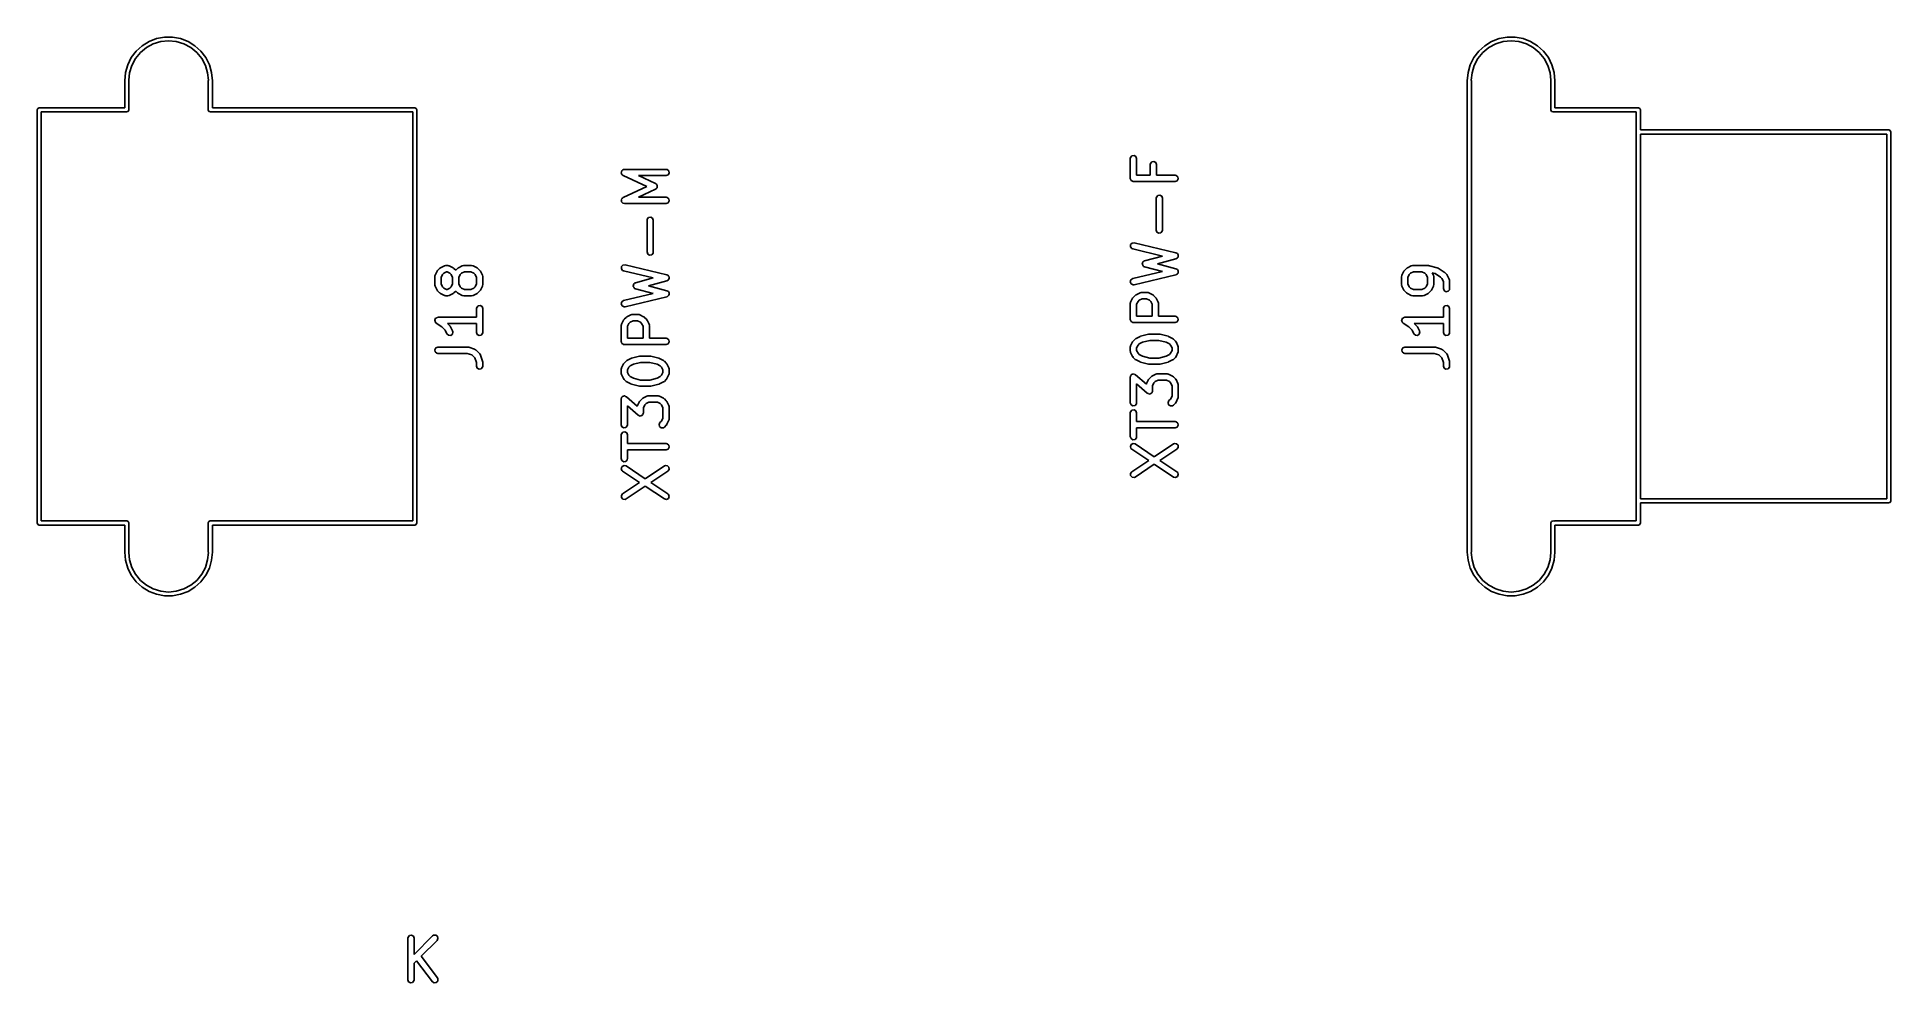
# Model space of a CAD drawing. Extents: x 0.01 to 1.76, y 0.24 to 1.13.
import ezdxf

# ---------------------------------------------------------------- set-up
doc = ezdxf.new("R2010")
doc.units = 0
doc.header["$MEASUREMENT"] = 0
doc.layers.add('BLACK', color=7, linetype='CONTINUOUS')

msp = doc.modelspace()

# ---------------------------------------------------------------- linework, layer by layer
at = {"layer": 'BLACK', "linetype": 'CONTINUOUS'}
for p, q in [((0.10075, 1.11643), (0.106387, 1.12157)), ((0.110419, 1.11983), (0.104724, 1.11516)), ((0.106387, 1.12157), (0.112873, 1.12559)), ((0.116917, 1.1233), (0.110419, 1.11983)), ((0.112873, 1.12559), (0.119986, 1.12834)), ((0.123967, 1.12544), (0.116917, 1.1233)), ((0.119986, 1.12834), (0.127485, 1.12974)), ((0.131299, 1.12617), (0.123967, 1.12544)), ((0.127485, 1.12974), (0.135113, 1.12974)), ((0.138631, 1.12544), (0.131299, 1.12617)), ((0.135113, 1.12974), (0.142612, 1.12834)), ((0.145681, 1.1233), (0.138631, 1.12544)), ((0.142612, 1.12834), (0.149725, 1.12559)), ((0.152179, 1.11983), (0.145681, 1.1233)), ((0.149725, 1.12559), (0.156211, 1.12157)), ((0.157874, 1.11516), (0.152179, 1.11983)), ((0.156211, 1.12157), (0.161849, 1.11643)), ((1.36709, 1.11643), (1.37273, 1.12157)), ((1.37676, 1.11983), (1.37106, 1.11516)), ((1.37273, 1.12157), (1.37921, 1.12559)), ((1.38326, 1.1233), (1.37676, 1.11983)), ((1.37921, 1.12559), (1.38632, 1.12834)), ((1.39031, 1.12544), (1.38326, 1.1233)), ((1.38632, 1.12834), (1.39382, 1.12974)), ((1.39764, 1.12617), (1.39031, 1.12544)), ((1.39382, 1.12974), (1.40145, 1.12974)), ((1.40497, 1.12544), (1.39764, 1.12617)), ((1.40145, 1.12974), (1.40895, 1.12834)), ((1.41202, 1.1233), (1.40497, 1.12544)), ((1.40895, 1.12834), (1.41606, 1.12559)), ((1.41852, 1.11983), (1.41202, 1.1233)), ((1.41606, 1.12559), (1.42255, 1.12157)), ((1.42421, 1.11516), (1.41852, 1.11983)), ((1.42255, 1.12157), (1.42819, 1.11643)), ((0.090664, 1.09618), (0.092752, 1.10352)), ((0.092752, 1.10352), (0.096152, 1.11034)), ((0.096577, 1.10296), (0.094439, 1.09591)), ((0.096152, 1.11034), (0.10075, 1.11643)), ((0.10005, 1.10946), (0.096577, 1.10296)), ((0.104724, 1.11516), (0.10005, 1.10946)), ((0.162548, 1.10946), (0.157874, 1.11516)), ((0.161849, 1.11643), (0.166446, 1.11034)), ((0.166021, 1.10296), (0.162548, 1.10946)), ((0.16816, 1.09591), (0.166021, 1.10296)), ((0.166446, 1.11034), (0.169846, 1.10352)), ((0.169846, 1.10352), (0.171934, 1.09618)), ((1.357, 1.09618), (1.35909, 1.10352)), ((1.35909, 1.10352), (1.36249, 1.11034)), ((1.36292, 1.10296), (1.36078, 1.09591)), ((1.36249, 1.11034), (1.36709, 1.11643)), ((1.36639, 1.10946), (1.36292, 1.10296)), ((1.37106, 1.11516), (1.36639, 1.10946)), ((1.42889, 1.10946), (1.42421, 1.11516)), ((1.42819, 1.11643), (1.43278, 1.11034)), ((1.43236, 1.10296), (1.42889, 1.10946)), ((1.4345, 1.09591), (1.43236, 1.10296)), ((1.43278, 1.11034), (1.43618, 1.10352)), ((1.43618, 1.10352), (1.43827, 1.09618)), ((0.089961, 1.08858), (0.090664, 1.09618)), ((0.089961, 1.06299), (0.089961, 1.08858)), ((0.094439, 1.09591), (0.093751, 1.08894)), ((0.093751, 1.08894), (0.093898, 1.08858)), ((0.093898, 1.08858), (0.093898, 1.06102)), ((0.168847, 1.08894), (0.16816, 1.09591)), ((0.168701, 1.08858), (0.168847, 1.08894)), ((0.168701, 1.06102), (0.168701, 1.08858)), ((0.171934, 1.09618), (0.172638, 1.08858)), ((0.172638, 1.08858), (0.172638, 1.06299)), ((1.3563, 1.08858), (1.357, 1.09618)), ((1.3563, 0.643701), (1.3563, 1.08858)), ((1.36078, 1.09591), (1.36009, 1.08894)), ((1.36009, 1.08894), (1.36024, 1.08858)), ((1.36024, 1.08858), (1.36024, 0.643701)), ((1.43519, 1.08894), (1.4345, 1.09591)), ((1.43504, 1.08858), (1.43519, 1.08894)), ((1.43504, 1.06102), (1.43504, 1.08858)), ((1.43827, 1.09618), (1.43898, 1.08858)), ((1.43898, 1.08858), (1.43898, 1.06299)), ((0.007283, 1.06102), (0.00786, 1.06242)), ((0.007283, 0.67126), (0.007283, 1.06102)), ((0.00786, 1.06242), (0.009252, 1.06299)), ((0.009252, 1.06299), (0.089961, 1.06299)), ((0.091929, 1.05906), (0.01122, 1.05906)), ((0.01122, 1.05906), (0.01122, 0.673228)), ((0.093321, 1.05963), (0.091929, 1.05906)), ((0.093898, 1.06102), (0.093321, 1.05963)), ((0.169277, 1.05963), (0.168701, 1.06102)), ((0.170669, 1.05906), (0.169277, 1.05963)), ((0.361614, 1.05906), (0.170669, 1.05906)), ((0.172638, 1.06299), (0.363583, 1.06299)), ((0.361614, 0.673228), (0.361614, 1.05906)), ((0.363583, 1.06299), (0.364975, 1.06242)), ((0.364975, 1.06242), (0.365551, 1.06102)), ((0.365551, 1.06102), (0.365551, 0.67126)), ((1.43562, 1.05963), (1.43504, 1.06102)), ((1.43701, 1.05906), (1.43562, 1.05963)), ((1.51575, 1.05906), (1.43701, 1.05906)), ((1.43898, 1.06299), (1.51772, 1.06299)), ((1.51575, 0.673228), (1.51575, 1.05906)), ((1.51772, 1.06299), (1.51911, 1.06242)), ((1.51911, 1.06242), (1.51969, 1.06102)), ((1.51969, 1.06102), (1.51969, 1.04213)), ((1.51969, 1.04213), (1.75394, 1.04213)), ((1.51969, 1.03819), (1.51969, 0.694094)), ((1.75197, 1.03819), (1.51969, 1.03819)), ((1.75197, 0.694094), (1.75197, 1.03819)), ((1.75394, 1.04213), (1.75533, 1.04155)), ((1.75533, 1.04155), (1.75591, 1.04016)), ((1.75591, 1.04016), (1.75591, 0.692126)), ((1.03848, 1.01519), (1.03866, 1.0162)), ((1.03848, 0.996438), (1.03848, 1.01519)), ((1.03866, 1.0162), (1.03996, 1.01774)), ((1.03996, 1.01774), (1.04195, 1.01809)), ((1.04195, 1.01809), (1.04369, 1.01708)), ((1.04369, 1.01708), (1.04439, 1.01519)), ((1.04439, 1.01519), (1.04439, 0.999391)), ((0.558294, 1.00169), (0.558396, 1.00207)), ((0.558566, 1.0011), (0.558294, 1.00169)), ((0.558328, 1.00245), (0.55865, 1.00301)), ((0.558396, 1.00207), (0.558328, 1.00245)), ((0.558678, 1.00047), (0.558566, 1.0011)), ((0.55865, 1.00301), (0.558817, 1.00364)), ((0.55898, 1.00021), (0.558678, 1.00047)), ((0.558817, 1.00364), (0.55914, 1.00386)), ((0.559147, 0.999855), (0.55898, 1.00021)), ((0.55914, 1.00386), (0.559337, 1.0042)), ((0.559987, 0.999266), (0.559147, 0.999855)), ((0.559337, 1.0042), (0.559944, 1.00442)), ((0.559944, 1.00442), (0.560472, 1.00479)), ((0.582375, 0.988819), (0.559987, 0.999266)), ((0.560472, 1.00479), (0.560865, 1.00476)), ((0.560865, 1.00476), (0.561235, 1.00489)), ((0.561235, 1.00489), (0.600606, 1.00489)), ((0.600606, 0.998989), (0.574545, 0.998989)), ((0.574545, 0.998989), (0.590606, 0.991495)), ((0.600606, 1.00489), (0.601615, 1.00472)), ((0.602504, 0.99968), (0.600606, 0.998989)), ((0.601615, 1.00472), (0.603163, 1.00342)), ((0.603513, 1.00143), (0.602504, 0.99968)), ((0.603163, 1.00342), (0.603513, 1.00143)), ((1.04439, 0.999391), (1.05723, 0.999391)), ((1.05723, 1.00956), (1.05741, 1.01057)), ((1.05723, 0.999391), (1.05723, 1.00956)), ((1.05741, 1.01057), (1.0587, 1.01212)), ((1.0587, 1.01212), (1.06069, 1.01247)), ((1.06069, 1.01247), (1.06244, 1.01146)), ((1.06244, 1.01146), (1.06313, 1.00956)), ((1.06313, 1.00956), (1.06313, 0.999391)), ((1.06313, 0.999391), (1.0808, 0.999391)), ((1.0808, 0.999391), (1.08181, 0.999213)), ((1.08181, 0.999213), (1.08336, 0.997914)), ((1.08336, 0.997914), (1.08371, 0.995925)), ((0.559987, 0.978371), (0.582375, 0.988819)), ((0.590606, 0.986143), (0.574545, 0.978648)), ((0.590606, 0.991495), (0.590923, 0.991272)), ((0.591147, 0.986685), (0.590606, 0.986143)), ((0.590923, 0.991272), (0.59105, 0.991238)), ((0.59105, 0.991238), (0.591125, 0.991131)), ((0.591125, 0.991131), (0.591445, 0.990906)), ((0.591775, 0.987125), (0.591147, 0.986685)), ((0.591445, 0.990906), (0.591769, 0.990212)), ((0.591769, 0.990212), (0.592209, 0.989584)), ((0.591844, 0.987383), (0.591775, 0.987125)), ((0.592033, 0.987572), (0.591844, 0.987383)), ((0.5921, 0.988335), (0.592033, 0.987572)), ((0.592299, 0.989075), (0.5921, 0.988335)), ((0.592209, 0.989584), (0.592186, 0.989318)), ((0.592186, 0.989318), (0.592299, 0.989075)), ((1.03874, 0.995717), (1.03848, 0.996438)), ((1.03888, 0.994962), (1.03874, 0.995717)), ((1.03908, 0.99479), (1.03888, 0.994962)), ((1.03917, 0.99454), (1.03908, 0.99479)), ((1.03983, 0.994156), (1.03917, 0.99454)), ((1.04042, 0.993663), (1.03983, 0.994156)), ((1.04081, 0.993596), (1.04042, 0.993663)), ((1.04092, 0.99353), (1.04081, 0.993596)), ((1.04105, 0.993553), (1.04092, 0.99353)), ((1.04143, 0.993485), (1.04105, 0.993553)), ((1.0808, 0.993485), (1.04143, 0.993485)), ((1.06303, 0.9787), (1.06433, 0.980247)), ((1.06433, 0.980247), (1.06632, 0.980598)), ((1.06632, 0.980598), (1.06807, 0.979588)), ((1.06807, 0.979588), (1.06876, 0.97769)), ((1.0827, 0.994176), (1.0808, 0.993485)), ((1.08371, 0.995925), (1.0827, 0.994176)), ((0.558328, 0.976208), (0.558525, 0.97655)), ((0.55844, 0.975573), (0.558328, 0.976208)), ((0.558384, 0.97493), (0.55844, 0.975573)), ((0.55861, 0.974607), (0.558384, 0.97493)), ((0.558525, 0.97655), (0.558559, 0.976943)), ((0.558559, 0.976943), (0.559015, 0.977399)), ((0.558678, 0.974219), (0.55861, 0.974607)), ((0.559172, 0.973804), (0.558678, 0.974219)), ((0.559015, 0.977399), (0.559337, 0.977957)), ((0.559543, 0.973276), (0.559172, 0.973804)), ((0.559337, 0.977957), (0.559708, 0.978092)), ((0.559923, 0.973174), (0.559543, 0.973276)), ((0.559708, 0.978092), (0.559987, 0.978371)), ((0.560226, 0.972921), (0.559923, 0.973174)), ((0.561235, 0.972743), (0.560226, 0.972921)), ((0.600606, 0.972743), (0.561235, 0.972743)), ((0.574545, 0.978648), (0.600606, 0.978648)), ((0.600606, 0.978648), (0.601615, 0.97847)), ((0.602504, 0.973434), (0.600606, 0.972743)), ((0.601615, 0.97847), (0.603163, 0.977172)), ((0.603513, 0.975183), (0.602504, 0.973434)), ((0.603163, 0.977172), (0.603513, 0.975183)), ((1.06285, 0.97769), (1.06303, 0.9787)), ((1.06285, 0.947694), (1.06285, 0.97769)), ((1.06876, 0.97769), (1.06876, 0.947694)), ((0.582655, 0.956948), (0.582833, 0.957958)), ((0.582655, 0.926952), (0.582655, 0.956948)), ((0.582833, 0.957958), (0.584131, 0.959505)), ((0.584131, 0.959505), (0.58612, 0.959856)), ((0.58612, 0.959856), (0.587869, 0.958846)), ((0.587869, 0.958846), (0.58856, 0.956948)), ((0.58856, 0.956948), (0.58856, 0.926952)), ((1.06354, 0.945796), (1.06285, 0.947694)), ((1.06529, 0.944786), (1.06354, 0.945796)), ((1.06728, 0.945137), (1.06529, 0.944786)), ((1.06858, 0.946684), (1.06728, 0.945137)), ((1.06876, 0.947694), (1.06858, 0.946684)), ((0.583345, 0.925054), (0.582655, 0.926952)), ((0.58856, 0.926952), (0.588382, 0.925942)), ((1.0386, 0.931852), (1.03872, 0.933868)), ((1.03981, 0.930231), (1.0386, 0.931852)), ((1.03872, 0.933868), (1.04011, 0.935336)), ((1.04075, 0.929823), (1.03981, 0.930231)), ((1.04011, 0.935336), (1.04212, 0.935568)), ((1.06873, 0.92316), (1.04075, 0.929823)), ((1.04212, 0.935568), (1.08149, 0.926194)), ((0.384564, 0.908707), (0.38509, 0.909416)), ((0.38509, 0.909416), (0.385117, 0.909474)), ((0.385117, 0.909474), (0.386992, 0.911349)), ((0.386992, 0.911349), (0.387715, 0.911856)), ((0.387715, 0.911856), (0.387759, 0.911902)), ((0.387759, 0.911902), (0.391509, 0.913777)), ((0.391509, 0.913777), (0.392491, 0.914069)), ((0.392491, 0.914069), (0.392663, 0.914028)), ((0.392663, 0.914028), (0.392829, 0.914089)), ((0.392829, 0.914089), (0.394704, 0.914089)), ((0.394704, 0.914089), (0.395714, 0.913911)), ((0.395714, 0.913911), (0.395849, 0.913797)), ((0.395849, 0.913797), (0.396024, 0.913777)), ((0.396024, 0.913777), (0.399774, 0.911902)), ((0.399774, 0.911902), (0.400483, 0.911376)), ((0.400483, 0.911376), (0.400541, 0.911349)), ((0.400541, 0.911349), (0.402203, 0.909688)), ((0.402203, 0.909688), (0.403864, 0.911349)), ((0.403864, 0.911349), (0.404588, 0.911856)), ((0.404588, 0.911856), (0.404632, 0.911902)), ((0.404632, 0.911902), (0.408381, 0.913777)), ((0.408381, 0.913777), (0.409364, 0.914069)), ((0.409364, 0.914069), (0.409536, 0.914028)), ((0.409536, 0.914028), (0.409702, 0.914089)), ((0.409702, 0.914089), (0.417201, 0.914089)), ((0.417201, 0.914089), (0.418211, 0.913911)), ((0.418211, 0.913911), (0.418346, 0.913797)), ((0.418346, 0.913797), (0.418521, 0.913777)), ((0.418521, 0.913777), (0.422271, 0.911902)), ((0.422271, 0.911902), (0.42298, 0.911376)), ((0.42298, 0.911376), (0.423038, 0.911349)), ((0.423038, 0.911349), (0.424913, 0.909474)), ((0.424913, 0.909474), (0.425419, 0.908751)), ((0.558406, 0.91111), (0.558525, 0.913126)), ((0.55961, 0.909488), (0.558406, 0.91111)), ((0.558525, 0.913126), (0.559913, 0.914594)), ((0.560551, 0.909081), (0.55961, 0.909488)), ((0.559913, 0.914594), (0.561919, 0.914826)), ((0.561919, 0.914826), (0.601289, 0.905452)), ((0.585095, 0.924044), (0.583345, 0.925054)), ((0.587084, 0.924394), (0.585095, 0.924044)), ((0.588382, 0.925942), (0.587084, 0.924394)), ((1.04974, 0.915569), (1.04994, 0.916307)), ((1.04985, 0.915324), (1.04974, 0.915569)), ((1.04983, 0.915055), (1.04985, 0.915324)), ((1.05027, 0.91443), (1.04983, 0.915055)), ((1.04994, 0.916307), (1.05, 0.917068)), ((1.05, 0.917068), (1.05019, 0.917259)), ((1.05019, 0.917259), (1.05026, 0.917519)), ((1.05026, 0.917519), (1.05089, 0.917957)), ((1.05059, 0.913738), (1.05027, 0.91443)), ((1.05084, 0.913623), (1.05059, 0.913738)), ((1.05099, 0.913402), (1.05084, 0.913623)), ((1.05089, 0.917957), (1.05143, 0.918498)), ((1.05192, 0.91297), (1.05099, 0.913402)), ((1.05143, 0.918498), (1.0517, 0.918521)), ((1.0517, 0.918521), (1.05192, 0.918676)), ((1.05192, 0.918676), (1.06873, 0.92316)), ((1.06873, 0.908486), (1.05192, 0.91297)), ((1.08156, 0.920469), (1.06414, 0.915823)), ((1.06414, 0.915823), (1.08156, 0.911177)), ((1.08149, 0.926194), (1.08243, 0.925787)), ((1.08182, 0.920646), (1.08156, 0.920469)), ((1.08156, 0.911177), (1.08249, 0.910745)), ((1.08212, 0.920682), (1.08182, 0.920646)), ((1.08262, 0.92121), (1.08212, 0.920682)), ((1.08243, 0.925787), (1.08261, 0.925539)), ((1.08249, 0.910745), (1.08267, 0.910491)), ((1.08261, 0.925539), (1.08289, 0.925407)), ((1.08322, 0.921626), (1.08262, 0.92121)), ((1.08267, 0.910491), (1.08295, 0.910352)), ((1.08289, 0.925407), (1.0832, 0.924749)), ((1.08295, 0.910352), (1.08324, 0.909686)), ((1.0832, 0.924749), (1.08363, 0.924166)), ((1.0833, 0.921925), (1.08322, 0.921626)), ((1.08324, 0.909686), (1.08365, 0.909092)), ((1.08351, 0.92215), (1.0833, 0.921925)), ((1.08356, 0.922875), (1.08351, 0.92215)), ((1.08374, 0.923576), (1.08356, 0.922875)), ((1.08363, 0.924166), (1.08361, 0.923857)), ((1.08361, 0.923857), (1.08374, 0.923576)), ((1.29657, 0.908707), (1.2971, 0.909416)), ((1.2971, 0.909416), (1.29712, 0.909474)), ((1.29712, 0.909474), (1.299, 0.911349)), ((1.299, 0.911349), (1.29972, 0.911856)), ((1.29972, 0.911856), (1.29977, 0.911902)), ((1.29977, 0.911902), (1.30352, 0.913777)), ((1.30352, 0.913777), (1.3045, 0.914069)), ((1.3045, 0.914069), (1.30467, 0.914028)), ((1.30467, 0.914028), (1.30484, 0.914089)), ((1.30484, 0.914089), (1.31983, 0.914089)), ((1.31983, 0.914089), (1.32042, 0.913987)), ((1.32042, 0.913987), (1.32055, 0.914001)), ((1.32055, 0.914001), (1.32805, 0.912126)), ((1.32805, 0.912126), (1.32896, 0.911722)), ((1.32896, 0.911722), (1.32897, 0.911718)), ((1.32897, 0.911718), (1.3346, 0.907969)), ((0.382377, 0.903637), (0.382555, 0.904647)), ((0.382377, 0.896138), (0.382377, 0.903637)), ((0.382438, 0.895972), (0.382377, 0.896138)), ((0.382397, 0.8958), (0.382438, 0.895972)), ((0.382689, 0.894817), (0.382397, 0.8958)), ((0.382555, 0.904647), (0.382669, 0.904782)), ((0.382669, 0.904782), (0.382689, 0.904958)), ((0.382689, 0.904958), (0.384564, 0.908707)), ((0.384564, 0.891068), (0.382689, 0.894817)), ((0.389631, 0.905637), (0.388283, 0.90294)), ((0.388283, 0.90294), (0.388283, 0.896835)), ((0.388283, 0.896835), (0.389631, 0.894138)), ((0.390829, 0.906835), (0.389631, 0.905637)), ((0.389631, 0.894138), (0.390829, 0.89294)), ((0.393526, 0.908183), (0.390829, 0.906835)), ((0.390829, 0.89294), (0.393526, 0.891592)), ((0.394007, 0.908183), (0.393526, 0.908183)), ((0.396704, 0.906835), (0.394007, 0.908183)), ((0.394007, 0.891592), (0.396704, 0.89294)), ((0.397901, 0.905637), (0.396704, 0.906835)), ((0.396704, 0.89294), (0.397901, 0.894138)), ((0.39925, 0.90294), (0.397901, 0.905637)), ((0.397901, 0.894138), (0.39925, 0.896835)), ((0.39925, 0.896835), (0.39925, 0.90294)), ((0.406504, 0.905637), (0.405156, 0.90294)), ((0.405156, 0.90294), (0.405156, 0.896835)), ((0.405156, 0.896835), (0.406504, 0.894138)), ((0.407701, 0.906835), (0.406504, 0.905637)), ((0.406504, 0.894138), (0.407701, 0.89294)), ((0.410399, 0.908183), (0.407701, 0.906835)), ((0.407701, 0.89294), (0.410399, 0.891592)), ((0.416504, 0.908183), (0.410399, 0.908183)), ((0.419201, 0.906835), (0.416504, 0.908183)), ((0.416504, 0.891592), (0.419201, 0.89294)), ((0.420399, 0.905637), (0.419201, 0.906835)), ((0.419201, 0.89294), (0.420399, 0.894138)), ((0.421747, 0.90294), (0.420399, 0.905637)), ((0.420399, 0.894138), (0.421747, 0.896835)), ((0.421747, 0.896835), (0.421747, 0.90294)), ((0.425419, 0.908751), (0.425466, 0.908707)), ((0.425466, 0.908707), (0.427341, 0.904958)), ((0.427341, 0.894817), (0.425466, 0.891068)), ((0.427341, 0.904958), (0.427633, 0.903975)), ((0.427361, 0.894993), (0.427341, 0.894817)), ((0.427475, 0.895128), (0.427361, 0.894993)), ((0.427653, 0.896138), (0.427475, 0.895128)), ((0.427633, 0.903975), (0.427592, 0.903803)), ((0.427592, 0.903803), (0.427653, 0.903637)), ((0.427653, 0.903637), (0.427653, 0.896138)), ((0.588538, 0.902418), (0.560551, 0.909081)), ((0.569542, 0.894827), (0.569741, 0.895564)), ((0.569656, 0.894582), (0.569542, 0.894827)), ((0.569633, 0.894313), (0.569656, 0.894582)), ((0.570072, 0.893688), (0.569633, 0.894313)), ((0.569741, 0.895564), (0.569806, 0.896325)), ((0.569806, 0.896325), (0.569997, 0.896516)), ((0.569997, 0.896516), (0.570067, 0.896777)), ((0.570067, 0.896777), (0.570693, 0.897214)), ((0.570394, 0.892995), (0.570072, 0.893688)), ((0.570638, 0.892881), (0.570394, 0.892995)), ((0.570793, 0.89266), (0.570638, 0.892881)), ((0.570693, 0.897214), (0.571233, 0.897755)), ((0.571723, 0.892228), (0.570793, 0.89266)), ((0.571233, 0.897755), (0.571502, 0.897779)), ((0.571502, 0.897779), (0.571723, 0.897934)), ((0.571723, 0.897934), (0.588538, 0.902418)), ((0.588538, 0.887744), (0.571723, 0.892228)), ((0.601366, 0.899727), (0.583944, 0.895081)), ((0.583944, 0.895081), (0.601366, 0.890435)), ((0.601289, 0.905452), (0.602231, 0.905045)), ((0.60162, 0.899904), (0.601366, 0.899727)), ((0.601928, 0.89994), (0.60162, 0.899904)), ((0.602427, 0.900467), (0.601928, 0.89994)), ((0.602231, 0.905045), (0.602415, 0.904796)), ((0.602415, 0.904796), (0.602696, 0.904665)), ((0.603022, 0.900883), (0.602427, 0.900467)), ((0.602696, 0.904665), (0.603002, 0.904006)), ((0.603002, 0.904006), (0.603435, 0.903424)), ((0.603103, 0.901182), (0.603022, 0.900883)), ((0.603316, 0.901407), (0.603103, 0.901182)), ((0.603359, 0.902132), (0.603316, 0.901407)), ((0.603547, 0.902833), (0.603359, 0.902132)), ((0.603435, 0.903424), (0.603417, 0.903114)), ((0.603417, 0.903114), (0.603547, 0.902833)), ((1.03848, 0.898775), (1.03906, 0.900711)), ((1.03929, 0.896922), (1.03848, 0.898775)), ((1.03906, 0.900711), (1.04075, 0.901823)), ((1.04109, 0.896017), (1.03929, 0.896922)), ((1.04075, 0.901823), (1.06873, 0.908486)), ((1.04212, 0.896078), (1.04109, 0.896017)), ((1.08149, 0.905451), (1.04212, 0.896078)), ((1.08174, 0.905622), (1.08149, 0.905451)), ((1.08205, 0.905649), (1.08174, 0.905622)), ((1.08257, 0.906164), (1.08205, 0.905649)), ((1.08317, 0.906563), (1.08257, 0.906164)), ((1.08326, 0.90686), (1.08317, 0.906563)), ((1.08348, 0.907079), (1.08326, 0.90686)), ((1.08354, 0.907803), (1.08348, 0.907079)), ((1.08375, 0.908499), (1.08354, 0.907803)), ((1.08365, 0.909092), (1.08363, 0.908783)), ((1.08363, 0.908783), (1.08375, 0.908499)), ((1.29439, 0.903637), (1.29456, 0.904647)), ((1.29439, 0.896138), (1.29439, 0.903637)), ((1.29445, 0.895972), (1.29439, 0.896138)), ((1.2944, 0.8958), (1.29445, 0.895972)), ((1.2947, 0.894817), (1.2944, 0.8958)), ((1.29456, 0.904647), (1.29468, 0.904782)), ((1.29468, 0.904782), (1.2947, 0.904958)), ((1.2947, 0.904958), (1.29657, 0.908707)), ((1.29657, 0.891068), (1.2947, 0.894817)), ((1.30164, 0.905637), (1.30029, 0.90294)), ((1.30029, 0.90294), (1.30029, 0.896835)), ((1.30029, 0.896835), (1.30164, 0.894138)), ((1.30284, 0.906835), (1.30164, 0.905637)), ((1.30164, 0.894138), (1.30284, 0.89294)), ((1.30553, 0.908183), (1.30284, 0.906835)), ((1.30284, 0.89294), (1.30553, 0.891592)), ((1.31351, 0.908183), (1.30553, 0.908183)), ((1.31621, 0.906835), (1.31351, 0.908183)), ((1.31351, 0.891592), (1.31621, 0.89294)), ((1.31741, 0.905637), (1.31621, 0.906835)), ((1.31621, 0.89294), (1.31741, 0.894138)), ((1.31876, 0.90294), (1.31741, 0.905637)), ((1.31741, 0.894138), (1.31876, 0.896835)), ((1.31876, 0.896835), (1.31876, 0.90294)), ((1.32435, 0.894817), (1.32248, 0.891068)), ((1.32612, 0.906521), (1.3232, 0.90725)), ((1.3232, 0.90725), (1.32435, 0.904958)), ((1.32435, 0.904958), (1.32464, 0.903975)), ((1.32437, 0.894993), (1.32435, 0.894817)), ((1.32448, 0.895128), (1.32437, 0.894993)), ((1.32466, 0.896138), (1.32448, 0.895128)), ((1.32464, 0.903975), (1.3246, 0.903803)), ((1.3246, 0.903803), (1.32466, 0.903637)), ((1.32466, 0.903637), (1.32466, 0.896138)), ((1.33108, 0.903217), (1.32612, 0.906521)), ((1.33241, 0.901888), (1.33108, 0.903217)), ((1.33376, 0.89919), (1.33241, 0.901888)), ((1.33376, 0.892388), (1.33376, 0.89919)), ((1.33445, 0.89049), (1.33376, 0.892388)), ((1.3346, 0.907969), (1.33492, 0.907658)), ((1.33492, 0.907658), (1.33505, 0.9076)), ((1.33505, 0.9076), (1.33692, 0.905725)), ((1.33692, 0.905725), (1.33743, 0.905002)), ((1.33743, 0.905002), (1.33747, 0.904958)), ((1.33747, 0.904958), (1.33935, 0.901208)), ((1.33935, 0.901208), (1.33964, 0.900225)), ((1.33966, 0.892388), (1.33948, 0.891379)), ((1.33964, 0.900225), (1.3396, 0.900053)), ((1.3396, 0.900053), (1.33966, 0.899887)), ((1.33966, 0.899887), (1.33966, 0.892388)), ((0.384611, 0.891023), (0.384564, 0.891068)), ((0.385117, 0.890301), (0.384611, 0.891023)), ((0.386992, 0.888426), (0.385117, 0.890301)), ((0.38705, 0.888399), (0.386992, 0.888426)), ((0.387759, 0.887873), (0.38705, 0.888399)), ((0.391509, 0.885998), (0.387759, 0.887873)), ((0.391684, 0.885978), (0.391509, 0.885998)), ((0.391819, 0.885864), (0.391684, 0.885978)), ((0.392829, 0.885686), (0.391819, 0.885864)), ((0.394704, 0.885686), (0.392829, 0.885686)), ((0.393526, 0.891592), (0.394007, 0.891592)), ((0.39487, 0.885747), (0.394704, 0.885686)), ((0.395041, 0.885706), (0.39487, 0.885747)), ((0.396024, 0.885998), (0.395041, 0.885706)), ((0.399774, 0.887873), (0.396024, 0.885998)), ((0.399818, 0.887919), (0.399774, 0.887873)), ((0.400541, 0.888426), (0.399818, 0.887919)), ((0.402203, 0.890087), (0.400541, 0.888426)), ((0.403864, 0.888426), (0.402203, 0.890087)), ((0.403923, 0.888399), (0.403864, 0.888426)), ((0.404632, 0.887873), (0.403923, 0.888399)), ((0.408381, 0.885998), (0.404632, 0.887873)), ((0.408557, 0.885978), (0.408381, 0.885998)), ((0.408692, 0.885864), (0.408557, 0.885978)), ((0.409702, 0.885686), (0.408692, 0.885864)), ((0.417201, 0.885686), (0.409702, 0.885686)), ((0.410399, 0.891592), (0.416504, 0.891592)), ((0.417367, 0.885747), (0.417201, 0.885686)), ((0.417539, 0.885706), (0.417367, 0.885747)), ((0.418521, 0.885998), (0.417539, 0.885706)), ((0.422271, 0.887873), (0.418521, 0.885998)), ((0.421747, 0.873641), (0.421925, 0.874651)), ((0.421925, 0.874651), (0.423224, 0.876198)), ((0.422315, 0.887919), (0.422271, 0.887873)), ((0.423038, 0.888426), (0.422315, 0.887919)), ((0.424913, 0.890301), (0.423038, 0.888426)), ((0.423224, 0.876198), (0.425213, 0.876549)), ((0.42494, 0.890359), (0.424913, 0.890301)), ((0.425466, 0.891068), (0.42494, 0.890359)), ((0.425213, 0.876549), (0.426962, 0.875539)), ((0.426962, 0.875539), (0.427653, 0.873641)), ((0.558288, 0.878033), (0.558865, 0.879969)), ((0.55909, 0.876179), (0.558288, 0.878033)), ((0.558865, 0.879969), (0.560551, 0.88108)), ((0.560896, 0.875275), (0.55909, 0.876179)), ((0.560551, 0.88108), (0.588538, 0.887744)), ((0.561919, 0.875335), (0.560896, 0.875275)), ((0.601289, 0.884709), (0.561919, 0.875335)), ((0.601548, 0.88488), (0.601289, 0.884709)), ((0.601366, 0.890435), (0.602296, 0.890002)), ((0.601857, 0.884907), (0.601548, 0.88488)), ((0.60237, 0.885421), (0.601857, 0.884907)), ((0.602296, 0.890002), (0.602474, 0.889749)), ((0.602976, 0.885821), (0.60237, 0.885421)), ((0.602474, 0.889749), (0.602751, 0.88961)), ((0.602751, 0.88961), (0.603039, 0.888944)), ((0.603064, 0.886117), (0.602976, 0.885821)), ((0.603039, 0.888944), (0.603457, 0.888349)), ((0.603283, 0.886337), (0.603064, 0.886117)), ((0.603346, 0.887061), (0.603283, 0.886337)), ((0.603553, 0.887756), (0.603346, 0.887061)), ((0.603457, 0.888349), (0.60343, 0.888041)), ((0.60343, 0.888041), (0.603553, 0.887756)), ((1.03848, 0.878328), (1.03866, 0.879338)), ((1.03848, 0.86333), (1.03848, 0.878328)), ((1.03866, 0.879338), (1.03877, 0.879473)), ((1.03877, 0.879473), (1.03879, 0.879648)), ((1.03879, 0.879648), (1.04067, 0.883398)), ((1.04067, 0.883398), (1.04119, 0.884107)), ((1.04119, 0.884107), (1.04122, 0.884165)), ((1.04122, 0.884165), (1.04309, 0.88604)), ((1.04309, 0.88604), (1.04382, 0.886546)), ((1.04382, 0.886546), (1.04386, 0.886593)), ((1.04386, 0.886593), (1.04761, 0.888468)), ((1.04573, 0.880328), (1.04439, 0.877631)), ((1.04439, 0.877631), (1.04439, 0.866282)), ((1.04693, 0.881525), (1.04573, 0.880328)), ((1.04963, 0.882874), (1.04693, 0.881525)), ((1.04761, 0.888468), (1.04859, 0.88876)), ((1.04859, 0.88876), (1.04877, 0.888719)), ((1.04877, 0.888719), (1.04893, 0.88878)), ((1.04893, 0.88878), (1.05456, 0.88878)), ((1.05386, 0.882874), (1.04963, 0.882874)), ((1.05656, 0.881525), (1.05386, 0.882874)), ((1.05456, 0.88878), (1.05557, 0.888601)), ((1.05557, 0.888601), (1.0557, 0.888488)), ((1.0557, 0.888488), (1.05588, 0.888468)), ((1.05588, 0.888468), (1.05963, 0.886593)), ((1.05775, 0.880328), (1.05656, 0.881525)), ((1.0591, 0.877631), (1.05775, 0.880328)), ((1.0591, 0.866282), (1.0591, 0.877631)), ((1.05963, 0.886593), (1.06033, 0.886067)), ((1.06033, 0.886067), (1.06039, 0.88604)), ((1.06039, 0.88604), (1.06227, 0.884165)), ((1.06227, 0.884165), (1.06277, 0.883442)), ((1.06277, 0.883442), (1.06282, 0.883398)), ((1.06282, 0.883398), (1.0647, 0.879648)), ((1.0647, 0.879648), (1.06499, 0.878665)), ((1.06499, 0.878665), (1.06495, 0.878494)), ((1.06495, 0.878494), (1.06501, 0.878328)), ((1.06501, 0.878328), (1.06501, 0.866282)), ((1.29662, 0.891023), (1.29657, 0.891068)), ((1.29712, 0.890301), (1.29662, 0.891023)), ((1.299, 0.888426), (1.29712, 0.890301)), ((1.29906, 0.888399), (1.299, 0.888426)), ((1.29977, 0.887873), (1.29906, 0.888399)), ((1.30352, 0.885998), (1.29977, 0.887873)), ((1.30369, 0.885978), (1.30352, 0.885998)), ((1.30383, 0.885864), (1.30369, 0.885978)), ((1.30484, 0.885686), (1.30383, 0.885864)), ((1.31421, 0.885686), (1.30484, 0.885686)), ((1.30553, 0.891592), (1.31351, 0.891592)), ((1.31438, 0.885747), (1.31421, 0.885686)), ((1.31455, 0.885706), (1.31438, 0.885747)), ((1.31553, 0.885998), (1.31455, 0.885706)), ((1.31928, 0.887873), (1.31553, 0.885998)), ((1.31933, 0.887919), (1.31928, 0.887873)), ((1.32005, 0.888426), (1.31933, 0.887919)), ((1.32192, 0.890301), (1.32005, 0.888426)), ((1.32195, 0.890359), (1.32192, 0.890301)), ((1.32248, 0.891068), (1.32195, 0.890359)), ((1.33376, 0.873641), (1.33393, 0.874651)), ((1.33393, 0.874651), (1.33523, 0.876198)), ((1.3362, 0.889481), (1.33445, 0.89049)), ((1.33523, 0.876198), (1.33722, 0.876549)), ((1.33818, 0.889831), (1.3362, 0.889481)), ((1.33722, 0.876549), (1.33897, 0.875539)), ((1.33948, 0.891379), (1.33818, 0.889831)), ((1.33897, 0.875539), (1.33966, 0.873641)), ((0.382383, 0.862582), (0.382451, 0.862738)), ((0.382624, 0.86176), (0.382383, 0.862582)), ((0.382422, 0.862905), (0.38285, 0.863647)), ((0.382451, 0.862738), (0.382422, 0.862905)), ((0.382773, 0.860916), (0.382624, 0.86176)), ((0.382903, 0.860807), (0.382773, 0.860916)), ((0.38285, 0.863647), (0.383195, 0.864432)), ((0.382951, 0.860644), (0.382903, 0.860807)), ((0.383692, 0.859935), (0.382951, 0.860644)), ((0.383195, 0.864432), (0.383347, 0.864507)), ((0.383347, 0.864507), (0.383432, 0.864654)), ((0.383432, 0.864654), (0.384237, 0.864947)), ((0.389073, 0.856348), (0.383692, 0.859935)), ((0.384237, 0.864947), (0.385005, 0.865327)), ((0.385005, 0.865327), (0.38517, 0.865287)), ((0.38517, 0.865287), (0.38533, 0.865345)), ((0.38533, 0.865345), (0.421747, 0.865345)), ((0.421747, 0.859439), (0.394333, 0.859439)), ((0.394333, 0.859439), (0.396792, 0.856981)), ((0.396792, 0.856981), (0.397298, 0.856258)), ((0.421747, 0.865345), (0.421747, 0.873641)), ((0.421747, 0.851144), (0.421747, 0.859439)), ((0.427653, 0.873641), (0.427653, 0.851144)), ((0.558283, 0.857585), (0.558461, 0.858595)), ((0.558283, 0.842587), (0.558283, 0.857585)), ((0.558461, 0.858595), (0.558574, 0.85873)), ((0.558574, 0.85873), (0.558594, 0.858906)), ((0.558594, 0.858906), (0.560469, 0.862655)), ((0.560469, 0.862655), (0.560995, 0.863364)), ((0.560995, 0.863364), (0.561022, 0.863423)), ((0.561022, 0.863423), (0.562897, 0.865297)), ((0.562897, 0.865297), (0.56362, 0.865804)), ((0.56362, 0.865804), (0.563664, 0.865851)), ((0.563664, 0.865851), (0.567414, 0.867725)), ((0.565537, 0.859586), (0.564188, 0.856888)), ((0.564188, 0.856888), (0.564188, 0.84554)), ((0.566734, 0.860783), (0.565537, 0.859586)), ((0.569432, 0.862132), (0.566734, 0.860783)), ((0.567414, 0.867725), (0.568397, 0.868018)), ((0.568397, 0.868018), (0.568569, 0.867977)), ((0.568569, 0.867977), (0.568735, 0.868037)), ((0.568735, 0.868037), (0.574359, 0.868037)), ((0.573662, 0.862132), (0.569432, 0.862132)), ((0.576359, 0.860783), (0.573662, 0.862132)), ((0.574359, 0.868037), (0.575369, 0.867859)), ((0.575369, 0.867859), (0.575504, 0.867746)), ((0.575504, 0.867746), (0.575679, 0.867725)), ((0.575679, 0.867725), (0.579429, 0.865851)), ((0.577556, 0.859586), (0.576359, 0.860783)), ((0.578905, 0.856888), (0.577556, 0.859586)), ((0.578905, 0.84554), (0.578905, 0.856888)), ((0.579429, 0.865851), (0.580138, 0.865325)), ((0.580138, 0.865325), (0.580196, 0.865297)), ((0.580196, 0.865297), (0.582071, 0.863423)), ((0.582071, 0.863423), (0.582577, 0.8627)), ((0.582577, 0.8627), (0.582624, 0.862655)), ((0.582624, 0.862655), (0.584499, 0.858906)), ((0.584499, 0.858906), (0.584791, 0.857923)), ((0.584791, 0.857923), (0.58475, 0.857751)), ((0.58475, 0.857751), (0.584811, 0.857585)), ((0.584811, 0.857585), (0.584811, 0.84554)), ((1.03874, 0.862609), (1.03848, 0.86333)), ((1.03888, 0.861853), (1.03874, 0.862609)), ((1.03908, 0.861682), (1.03888, 0.861853)), ((1.03917, 0.861432), (1.03908, 0.861682)), ((1.03983, 0.861048), (1.03917, 0.861432)), ((1.04042, 0.860555), (1.03983, 0.861048)), ((1.04081, 0.860487), (1.04042, 0.860555)), ((1.04092, 0.860422), (1.04081, 0.860487)), ((1.04105, 0.860444), (1.04092, 0.860422)), ((1.04143, 0.860377), (1.04105, 0.860444)), ((1.0808, 0.860377), (1.04143, 0.860377)), ((1.04439, 0.866282), (1.0591, 0.866282)), ((1.06501, 0.866282), (1.0808, 0.866282)), ((1.0808, 0.866282), (1.08181, 0.866104)), ((1.0827, 0.861068), (1.0808, 0.860377)), ((1.08181, 0.866104), (1.08336, 0.864806)), ((1.08371, 0.862817), (1.0827, 0.861068)), ((1.08336, 0.864806), (1.08371, 0.862817)), ((1.29439, 0.862582), (1.29446, 0.862738)), ((1.29463, 0.86176), (1.29439, 0.862582)), ((1.29443, 0.862905), (1.29486, 0.863647)), ((1.29446, 0.862738), (1.29443, 0.862905)), ((1.29478, 0.860916), (1.29463, 0.86176)), ((1.29491, 0.860807), (1.29478, 0.860916)), ((1.29486, 0.863647), (1.2952, 0.864432)), ((1.29496, 0.860644), (1.29491, 0.860807)), ((1.2957, 0.859935), (1.29496, 0.860644)), ((1.2952, 0.864432), (1.29535, 0.864507)), ((1.29535, 0.864507), (1.29544, 0.864654)), ((1.29544, 0.864654), (1.29625, 0.864947)), ((1.30108, 0.856348), (1.2957, 0.859935)), ((1.29625, 0.864947), (1.29701, 0.865327)), ((1.29701, 0.865327), (1.29718, 0.865287)), ((1.29718, 0.865287), (1.29734, 0.865345)), ((1.29734, 0.865345), (1.33376, 0.865345)), ((1.33376, 0.859439), (1.30634, 0.859439)), ((1.30634, 0.859439), (1.3088, 0.856981)), ((1.3088, 0.856981), (1.30931, 0.856258)), ((1.33376, 0.865345), (1.33376, 0.873641)), ((1.33376, 0.851144), (1.33376, 0.859439)), ((1.33966, 0.873641), (1.33966, 0.851144)), ((0.392277, 0.853144), (0.389073, 0.856348)), ((0.393938, 0.849823), (0.392277, 0.853144)), ((0.395404, 0.848434), (0.393938, 0.849823)), ((0.39742, 0.848313), (0.395404, 0.848434)), ((0.397298, 0.856258), (0.397345, 0.856214)), ((0.397345, 0.856214), (0.39922, 0.852464)), ((0.399043, 0.849517), (0.39742, 0.848313)), ((0.399512, 0.851481), (0.399043, 0.849517)), ((0.39922, 0.852464), (0.399512, 0.851481)), ((0.422438, 0.849246), (0.421747, 0.851144)), ((0.424187, 0.848236), (0.422438, 0.849246)), ((0.426176, 0.848586), (0.424187, 0.848236)), ((0.427475, 0.850134), (0.426176, 0.848586)), ((0.427653, 0.851144), (0.427475, 0.850134)), ((0.558545, 0.841866), (0.558283, 0.842587)), ((0.558678, 0.841111), (0.558545, 0.841866)), ((0.558882, 0.84094), (0.558678, 0.841111)), ((0.558974, 0.840689), (0.558882, 0.84094)), ((0.559638, 0.840306), (0.558974, 0.840689)), ((0.560226, 0.839812), (0.559638, 0.840306)), ((0.560609, 0.839745), (0.560226, 0.839812)), ((0.560723, 0.839679), (0.560609, 0.839745)), ((0.560852, 0.839702), (0.560723, 0.839679)), ((0.561235, 0.839634), (0.560852, 0.839702)), ((0.600606, 0.839634), (0.561235, 0.839634)), ((0.564188, 0.84554), (0.578905, 0.84554)), ((0.584811, 0.84554), (0.600606, 0.84554)), ((0.600606, 0.84554), (0.601615, 0.845362)), ((0.602504, 0.840325), (0.600606, 0.839634)), ((0.601615, 0.845362), (0.603163, 0.844064)), ((0.603513, 0.842074), (0.602504, 0.840325)), ((0.603163, 0.844064), (0.603513, 0.842074)), ((1.03879, 0.838403), (1.04067, 0.842153)), ((1.04067, 0.842153), (1.04119, 0.842862)), ((1.04119, 0.842862), (1.04122, 0.84292)), ((1.04122, 0.84292), (1.04309, 0.844795)), ((1.04309, 0.844795), (1.04382, 0.845301)), ((1.04382, 0.845301), (1.04386, 0.845348)), ((1.04386, 0.845348), (1.04761, 0.847223)), ((1.04693, 0.84028), (1.04573, 0.839083)), ((1.04996, 0.841796), (1.04693, 0.84028)), ((1.04761, 0.847223), (1.0481, 0.847368)), ((1.0481, 0.847368), (1.04822, 0.847446)), ((1.04822, 0.847446), (1.05571, 0.849321)), ((1.05679, 0.843504), (1.04996, 0.841796)), ((1.05571, 0.849321), (1.0563, 0.849363)), ((1.0563, 0.849363), (1.05643, 0.849409)), ((1.05643, 0.849409), (1.0658, 0.849409)), ((1.06544, 0.843504), (1.05679, 0.843504)), ((1.07227, 0.841796), (1.06544, 0.843504)), ((1.0658, 0.849409), (1.06638, 0.849307)), ((1.06638, 0.849307), (1.06652, 0.849321)), ((1.06652, 0.849321), (1.07402, 0.847446)), ((1.0753, 0.84028), (1.07227, 0.841796)), ((1.07402, 0.847446), (1.07448, 0.847239)), ((1.07448, 0.847239), (1.07462, 0.847223)), ((1.07462, 0.847223), (1.07837, 0.845348)), ((1.0765, 0.839083), (1.0753, 0.84028)), ((1.07837, 0.845348), (1.07908, 0.844822)), ((1.07908, 0.844822), (1.07914, 0.844795)), ((1.07914, 0.844795), (1.08102, 0.84292)), ((1.08102, 0.84292), (1.08152, 0.842197)), ((1.08152, 0.842197), (1.08157, 0.842153)), ((1.08157, 0.842153), (1.08344, 0.838403)), ((1.30428, 0.853144), (1.30108, 0.856348)), ((1.30595, 0.849823), (1.30428, 0.853144)), ((1.30741, 0.848434), (1.30595, 0.849823)), ((1.30943, 0.848313), (1.30741, 0.848434)), ((1.30931, 0.856258), (1.30935, 0.856214)), ((1.30935, 0.856214), (1.31123, 0.852464)), ((1.31105, 0.849517), (1.30943, 0.848313)), ((1.31152, 0.851481), (1.31105, 0.849517)), ((1.31123, 0.852464), (1.31152, 0.851481)), ((1.33445, 0.849246), (1.33376, 0.851144)), ((1.3362, 0.848236), (1.33445, 0.849246)), ((1.33818, 0.848586), (1.3362, 0.848236)), ((1.33948, 0.850134), (1.33818, 0.848586)), ((1.33966, 0.851144), (1.33948, 0.850134)), ((0.382422, 0.834783), (0.383432, 0.836533)), ((0.382773, 0.832794), (0.382422, 0.834783)), ((0.38432, 0.831496), (0.382773, 0.832794)), ((0.383432, 0.836533), (0.38533, 0.837223)), ((0.38533, 0.831318), (0.38432, 0.831496)), ((0.38533, 0.837223), (0.413451, 0.837223)), ((0.412972, 0.831318), (0.38533, 0.831318)), ((0.417481, 0.829815), (0.412972, 0.831318)), ((0.413451, 0.837223), (0.414321, 0.83707)), ((0.414321, 0.83707), (0.414385, 0.837072)), ((0.414385, 0.837072), (0.420009, 0.835197)), ((0.420244, 0.827051), (0.417481, 0.829815)), ((0.420009, 0.835197), (0.420911, 0.834709)), ((0.421747, 0.822543), (0.420244, 0.827051)), ((0.420911, 0.834709), (0.421004, 0.834558)), ((0.421004, 0.834558), (0.421164, 0.834484)), ((0.421164, 0.834484), (0.424913, 0.830734)), ((0.421747, 0.819273), (0.421747, 0.822543)), ((0.424913, 0.830734), (0.425501, 0.829894)), ((0.425501, 0.829894), (0.425517, 0.829718)), ((0.425517, 0.829718), (0.425626, 0.82958)), ((0.425626, 0.82958), (0.427501, 0.823956)), ((0.427501, 0.823956), (0.427631, 0.823083)), ((0.427631, 0.823083), (0.427653, 0.823022)), ((0.427653, 0.823022), (0.427653, 0.819273)), ((0.560469, 0.821411), (0.560995, 0.82212)), ((0.560995, 0.82212), (0.561022, 0.822178)), ((0.561022, 0.822178), (0.562897, 0.824053)), ((0.562897, 0.824053), (0.56362, 0.824559)), ((0.56362, 0.824559), (0.563664, 0.824606)), ((0.563664, 0.824606), (0.567414, 0.826481)), ((0.567414, 0.826481), (0.567902, 0.826626)), ((0.567902, 0.826626), (0.568018, 0.826704)), ((0.568018, 0.826704), (0.575517, 0.828579)), ((0.576597, 0.822761), (0.569765, 0.821054)), ((0.575517, 0.828579), (0.576105, 0.82862)), ((0.576105, 0.82862), (0.576234, 0.828667)), ((0.576234, 0.828667), (0.585607, 0.828667)), ((0.585244, 0.822761), (0.576597, 0.822761)), ((0.592076, 0.821054), (0.585244, 0.822761)), ((0.585607, 0.828667), (0.586188, 0.828565)), ((0.586188, 0.828565), (0.586324, 0.828579)), ((0.586324, 0.828579), (0.593823, 0.826704)), ((0.593823, 0.826704), (0.594288, 0.826496)), ((0.594288, 0.826496), (0.594427, 0.826481)), ((0.594427, 0.826481), (0.598176, 0.824606)), ((0.598176, 0.824606), (0.598886, 0.82408)), ((0.598886, 0.82408), (0.598944, 0.824053)), ((0.598944, 0.824053), (0.600819, 0.822178)), ((0.600819, 0.822178), (0.601325, 0.821455)), ((1.03848, 0.837083), (1.03866, 0.838093)), ((1.03848, 0.833333), (1.03848, 0.837083)), ((1.03854, 0.833167), (1.03848, 0.833333)), ((1.0385, 0.832996), (1.03854, 0.833167)), ((1.03879, 0.832013), (1.0385, 0.832996)), ((1.03866, 0.838093), (1.03877, 0.838228)), ((1.03877, 0.838228), (1.03879, 0.838403)), ((1.04067, 0.828263), (1.03879, 0.832013)), ((1.04071, 0.828219), (1.04067, 0.828263)), ((1.04122, 0.827496), (1.04071, 0.828219)), ((1.04309, 0.825621), (1.04122, 0.827496)), ((1.04315, 0.825594), (1.04309, 0.825621)), ((1.04386, 0.825068), (1.04315, 0.825594)), ((1.04761, 0.823193), (1.04386, 0.825068)), ((1.04573, 0.839083), (1.04439, 0.836386)), ((1.04439, 0.836386), (1.04439, 0.83403)), ((1.04439, 0.83403), (1.04573, 0.831333)), ((1.04573, 0.831333), (1.04693, 0.830136)), ((1.04693, 0.830136), (1.04996, 0.82862)), ((1.04775, 0.823177), (1.04761, 0.823193)), ((1.04822, 0.82297), (1.04775, 0.823177)), ((1.05571, 0.821095), (1.04822, 0.82297)), ((1.04996, 0.82862), (1.05679, 0.826912)), ((1.05679, 0.826912), (1.06544, 0.826912)), ((1.06544, 0.826912), (1.07227, 0.82862)), ((1.07402, 0.82297), (1.06652, 0.821095)), ((1.07227, 0.82862), (1.0753, 0.830136)), ((1.07414, 0.823048), (1.07402, 0.82297)), ((1.07462, 0.823193), (1.07414, 0.823048)), ((1.07837, 0.825068), (1.07462, 0.823193)), ((1.0753, 0.830136), (1.0765, 0.831333)), ((1.07785, 0.836386), (1.0765, 0.839083)), ((1.0765, 0.831333), (1.07785, 0.83403)), ((1.07785, 0.83403), (1.07785, 0.836386)), ((1.07842, 0.825115), (1.07837, 0.825068)), ((1.07914, 0.825621), (1.07842, 0.825115)), ((1.08102, 0.827496), (1.07914, 0.825621)), ((1.08104, 0.827554), (1.08102, 0.827496)), ((1.08157, 0.828263), (1.08104, 0.827554)), ((1.08344, 0.832013), (1.08157, 0.828263)), ((1.08344, 0.838403), (1.08374, 0.83742)), ((1.08346, 0.832188), (1.08344, 0.832013)), ((1.08358, 0.832323), (1.08346, 0.832188)), ((1.08376, 0.833333), (1.08358, 0.832323)), ((1.08374, 0.83742), (1.08369, 0.837249)), ((1.08369, 0.837249), (1.08376, 0.837083)), ((1.08376, 0.837083), (1.08376, 0.833333)), ((1.29443, 0.834783), (1.29544, 0.836533)), ((1.29478, 0.832794), (1.29443, 0.834783)), ((1.29633, 0.831496), (1.29478, 0.832794)), ((1.29544, 0.836533), (1.29734, 0.837223)), ((1.29734, 0.831318), (1.29633, 0.831496)), ((1.29734, 0.837223), (1.32546, 0.837223)), ((1.32498, 0.831318), (1.29734, 0.831318)), ((1.32949, 0.829815), (1.32498, 0.831318)), ((1.32546, 0.837223), (1.32633, 0.83707)), ((1.32633, 0.83707), (1.32639, 0.837072)), ((1.32639, 0.837072), (1.33202, 0.835197)), ((1.33225, 0.827051), (1.32949, 0.829815)), ((1.33202, 0.835197), (1.33292, 0.834709)), ((1.33376, 0.822543), (1.33225, 0.827051)), ((1.33292, 0.834709), (1.33301, 0.834558)), ((1.33301, 0.834558), (1.33317, 0.834484)), ((1.33317, 0.834484), (1.33692, 0.830734)), ((1.33376, 0.819273), (1.33376, 0.822543)), ((1.33692, 0.830734), (1.33751, 0.829894)), ((1.33751, 0.829894), (1.33752, 0.829718)), ((1.33752, 0.829718), (1.33763, 0.82958)), ((1.33763, 0.82958), (1.33951, 0.823956)), ((1.33951, 0.823956), (1.33964, 0.823083)), ((1.33964, 0.823083), (1.33966, 0.823022)), ((1.33966, 0.823022), (1.33966, 0.819273)), ((0.422438, 0.817375), (0.421747, 0.819273)), ((0.424187, 0.816365), (0.422438, 0.817375)), ((0.426176, 0.816715), (0.424187, 0.816365)), ((0.427475, 0.818263), (0.426176, 0.816715)), ((0.427653, 0.819273), (0.427475, 0.818263)), ((0.558283, 0.81634), (0.558461, 0.81735)), ((0.558283, 0.812591), (0.558283, 0.81634)), ((0.558343, 0.812425), (0.558283, 0.812591)), ((0.558302, 0.812253), (0.558343, 0.812425)), ((0.558594, 0.81127), (0.558302, 0.812253)), ((0.558461, 0.81735), (0.558574, 0.817486)), ((0.558574, 0.817486), (0.558594, 0.817661)), ((0.558594, 0.817661), (0.560469, 0.821411)), ((0.560469, 0.807521), (0.558594, 0.81127)), ((0.560516, 0.807476), (0.560469, 0.807521)), ((0.561022, 0.806753), (0.560516, 0.807476)), ((0.562897, 0.804879), (0.561022, 0.806753)), ((0.562955, 0.804851), (0.562897, 0.804879)), ((0.563664, 0.804326), (0.562955, 0.804851)), ((0.565537, 0.818341), (0.564188, 0.815643)), ((0.564188, 0.815643), (0.564188, 0.813288)), ((0.564188, 0.813288), (0.565537, 0.81059)), ((0.566734, 0.819538), (0.565537, 0.818341)), ((0.565537, 0.81059), (0.566734, 0.809393)), ((0.569765, 0.821054), (0.566734, 0.819538)), ((0.566734, 0.809393), (0.569765, 0.807878)), ((0.569765, 0.807878), (0.576597, 0.80617)), ((0.576597, 0.80617), (0.585244, 0.80617)), ((0.585244, 0.80617), (0.592076, 0.807878)), ((0.595107, 0.819538), (0.592076, 0.821054)), ((0.592076, 0.807878), (0.595107, 0.809393)), ((0.596304, 0.818341), (0.595107, 0.819538)), ((0.595107, 0.809393), (0.596304, 0.81059)), ((0.597653, 0.815643), (0.596304, 0.818341)), ((0.596304, 0.81059), (0.597653, 0.813288)), ((0.597653, 0.813288), (0.597653, 0.815643)), ((0.598221, 0.804372), (0.598176, 0.804326)), ((0.598944, 0.804879), (0.598221, 0.804372)), ((0.600819, 0.806753), (0.598944, 0.804879)), ((0.600846, 0.806812), (0.600819, 0.806753)), ((0.601372, 0.807521), (0.600846, 0.806812)), ((0.601325, 0.821455), (0.601372, 0.82141)), ((0.601372, 0.82141), (0.603247, 0.817661)), ((0.603247, 0.81127), (0.601372, 0.807521)), ((0.603247, 0.817661), (0.603539, 0.816678)), ((0.603267, 0.811446), (0.603247, 0.81127)), ((0.60338, 0.811581), (0.603267, 0.811446)), ((0.603558, 0.812591), (0.60338, 0.811581)), ((0.603539, 0.816678), (0.603498, 0.816506)), ((0.603498, 0.816506), (0.603558, 0.81634)), ((0.603558, 0.81634), (0.603558, 0.812591)), ((1.03848, 0.808961), (1.03856, 0.809399)), ((1.03848, 0.784589), (1.03848, 0.808961)), ((1.03854, 0.809534), (1.0386, 0.809639)), ((1.03856, 0.809399), (1.03854, 0.809534)), ((1.0386, 0.809639), (1.03866, 0.809971)), ((1.03866, 0.809971), (1.03917, 0.810581)), ((1.03917, 0.810581), (1.03958, 0.811262)), ((1.03958, 0.811262), (1.0398, 0.811338)), ((1.0398, 0.811338), (1.03996, 0.811519)), ((1.03996, 0.811519), (1.04074, 0.811657)), ((1.04074, 0.811657), (1.04149, 0.811914)), ((1.04149, 0.811914), (1.04171, 0.811828)), ((1.04171, 0.811828), (1.04195, 0.811869)), ((1.04195, 0.811869), (1.04263, 0.811471)), ((1.04263, 0.811471), (1.04338, 0.811184)), ((1.04338, 0.811184), (1.05361, 0.802227)), ((1.05379, 0.802783), (1.05566, 0.806532)), ((1.05566, 0.806532), (1.05619, 0.807241)), ((1.05585, 0.821109), (1.05571, 0.821095)), ((1.05643, 0.821007), (1.05585, 0.821109)), ((1.05619, 0.807241), (1.05622, 0.8073)), ((1.05622, 0.8073), (1.05809, 0.809174)), ((1.0658, 0.821007), (1.05643, 0.821007)), ((1.05809, 0.809174), (1.05882, 0.809681)), ((1.05882, 0.809681), (1.05886, 0.809728)), ((1.05886, 0.809728), (1.06261, 0.811602)), ((1.06193, 0.80466), (1.06073, 0.803463)), ((1.06463, 0.806009), (1.06193, 0.80466)), ((1.06261, 0.811602), (1.06359, 0.811895)), ((1.06359, 0.811895), (1.06376, 0.811854)), ((1.06376, 0.811854), (1.06393, 0.811914)), ((1.06393, 0.811914), (1.0733, 0.811914)), ((1.07261, 0.806009), (1.06463, 0.806009)), ((1.06593, 0.821053), (1.0658, 0.821007)), ((1.06652, 0.821095), (1.06593, 0.821053)), ((1.0753, 0.80466), (1.07261, 0.806009)), ((1.0733, 0.811914), (1.07431, 0.811736)), ((1.07431, 0.811736), (1.07445, 0.811623)), ((1.07445, 0.811623), (1.07462, 0.811602)), ((1.07462, 0.811602), (1.07837, 0.809728)), ((1.0765, 0.803463), (1.0753, 0.80466)), ((1.07837, 0.809728), (1.07908, 0.809202)), ((1.07908, 0.809202), (1.07914, 0.809174)), ((1.07914, 0.809174), (1.08102, 0.8073)), ((1.08102, 0.8073), (1.08152, 0.806577)), ((1.08152, 0.806577), (1.08157, 0.806532)), ((1.08157, 0.806532), (1.08344, 0.802783)), ((1.33445, 0.817375), (1.33376, 0.819273)), ((1.3362, 0.816365), (1.33445, 0.817375)), ((1.33818, 0.816715), (1.3362, 0.816365)), ((1.33948, 0.818263), (1.33818, 0.816715)), ((1.33966, 0.819273), (1.33948, 0.818263)), ((0.558283, 0.788219), (0.55836, 0.788656)), ((0.558283, 0.763847), (0.558283, 0.788219)), ((0.558339, 0.788792), (0.558402, 0.788896)), ((0.55836, 0.788656), (0.558339, 0.788792)), ((0.558402, 0.788896), (0.558461, 0.789229)), ((0.558461, 0.789229), (0.558972, 0.789839)), ((0.558972, 0.789839), (0.559385, 0.79052)), ((0.559385, 0.79052), (0.559608, 0.790596)), ((0.559608, 0.790596), (0.559759, 0.790776)), ((0.559759, 0.790776), (0.560543, 0.790914)), ((0.560543, 0.790914), (0.561297, 0.791171)), ((0.561297, 0.791171), (0.561516, 0.791086)), ((0.561516, 0.791086), (0.561748, 0.791127)), ((0.561748, 0.791127), (0.562438, 0.790729)), ((0.562438, 0.790729), (0.56318, 0.790441)), ((0.56318, 0.790441), (0.573416, 0.781485)), ((0.567414, 0.802451), (0.563664, 0.804326)), ((0.567553, 0.802435), (0.567414, 0.802451)), ((0.568018, 0.802227), (0.567553, 0.802435)), ((0.575517, 0.800352), (0.568018, 0.802227)), ((0.575653, 0.800367), (0.575517, 0.800352)), ((0.576234, 0.800264), (0.575653, 0.800367)), ((0.57602, 0.786557), (0.577895, 0.788432)), ((0.585607, 0.800264), (0.576234, 0.800264)), ((0.577895, 0.788432), (0.578618, 0.788938)), ((0.578618, 0.788938), (0.578663, 0.788985)), ((0.578663, 0.788985), (0.582412, 0.79086)), ((0.582412, 0.79086), (0.583395, 0.791152)), ((0.583395, 0.791152), (0.583567, 0.791111)), ((0.583567, 0.791111), (0.583733, 0.791172)), ((0.583733, 0.791172), (0.593106, 0.791172)), ((0.585736, 0.800311), (0.585607, 0.800264)), ((0.586324, 0.800352), (0.585736, 0.800311)), ((0.593823, 0.802227), (0.586324, 0.800352)), ((0.593106, 0.791172), (0.594116, 0.790994)), ((0.593939, 0.802306), (0.593823, 0.802227)), ((0.594427, 0.802451), (0.593939, 0.802306)), ((0.594116, 0.790994), (0.594252, 0.79088)), ((0.594252, 0.79088), (0.594427, 0.79086)), ((0.598176, 0.804326), (0.594427, 0.802451)), ((0.594427, 0.79086), (0.598176, 0.788985)), ((0.598176, 0.788985), (0.598886, 0.788459)), ((0.598886, 0.788459), (0.598944, 0.788432)), ((0.598944, 0.788432), (0.600819, 0.786557)), ((1.05449, 0.793616), (1.04439, 0.802454)), ((1.04439, 0.802454), (1.04439, 0.784589)), ((1.05361, 0.802227), (1.05366, 0.802472)), ((1.05366, 0.802472), (1.05377, 0.802607)), ((1.05377, 0.802607), (1.05379, 0.802783)), ((1.05523, 0.793328), (1.05449, 0.793616)), ((1.05592, 0.79293), (1.05523, 0.793328)), ((1.05615, 0.792971), (1.05592, 0.79293)), ((1.05637, 0.792886), (1.05615, 0.792971)), ((1.05712, 0.793143), (1.05637, 0.792886)), ((1.05791, 0.793281), (1.05712, 0.793143)), ((1.05806, 0.793461), (1.05791, 0.793281)), ((1.05828, 0.793537), (1.05806, 0.793461)), ((1.05869, 0.794218), (1.05828, 0.793537)), ((1.05921, 0.794828), (1.05869, 0.794218)), ((1.05926, 0.795161), (1.05921, 0.794828)), ((1.05933, 0.795265), (1.05926, 0.795161)), ((1.05938, 0.795838), (1.05931, 0.795401)), ((1.05931, 0.795401), (1.05933, 0.795265)), ((1.06073, 0.803463), (1.05938, 0.800765)), ((1.05938, 0.800765), (1.05938, 0.795838)), ((1.07496, 0.786677), (1.0765, 0.788213)), ((1.07785, 0.800765), (1.0765, 0.803463)), ((1.0765, 0.788213), (1.07785, 0.790911)), ((1.07785, 0.790911), (1.07785, 0.800765)), ((1.08344, 0.788893), (1.08157, 0.785144)), ((1.08344, 0.802783), (1.08374, 0.8018)), ((1.08346, 0.789069), (1.08344, 0.788893)), ((1.08358, 0.789204), (1.08346, 0.789069)), ((1.08376, 0.790214), (1.08358, 0.789204)), ((1.08374, 0.8018), (1.08369, 0.801628)), ((1.08369, 0.801628), (1.08376, 0.801462)), ((1.08376, 0.801462), (1.08376, 0.790214)), ((0.574289, 0.772873), (0.564188, 0.781712)), ((0.564188, 0.781712), (0.564188, 0.763847)), ((0.573416, 0.781485), (0.573459, 0.78173)), ((0.573459, 0.78173), (0.573572, 0.781865)), ((0.573572, 0.781865), (0.573593, 0.78204)), ((0.573593, 0.78204), (0.575467, 0.78579)), ((0.575031, 0.772586), (0.574289, 0.772873)), ((0.575721, 0.772188), (0.575031, 0.772586)), ((0.575467, 0.78579), (0.575993, 0.786499)), ((0.575953, 0.772229), (0.575721, 0.772188)), ((0.576172, 0.772143), (0.575953, 0.772229)), ((0.575993, 0.786499), (0.57602, 0.786557)), ((0.576926, 0.7724), (0.576172, 0.772143)), ((0.57771, 0.772538), (0.576926, 0.7724)), ((0.577861, 0.772719), (0.57771, 0.772538)), ((0.578084, 0.772795), (0.577861, 0.772719)), ((0.578497, 0.773476), (0.578084, 0.772795)), ((0.579008, 0.774086), (0.578497, 0.773476)), ((0.579067, 0.774418), (0.579008, 0.774086)), ((0.57913, 0.774523), (0.579067, 0.774418)), ((0.579186, 0.775096), (0.579109, 0.774658)), ((0.579109, 0.774658), (0.57913, 0.774523)), ((0.580535, 0.78272), (0.579186, 0.780023)), ((0.579186, 0.780023), (0.579186, 0.775096)), ((0.581732, 0.783917), (0.580535, 0.78272)), ((0.58443, 0.785266), (0.581732, 0.783917)), ((0.592409, 0.785266), (0.58443, 0.785266)), ((0.595107, 0.783917), (0.592409, 0.785266)), ((0.596304, 0.78272), (0.595107, 0.783917)), ((0.597653, 0.780023), (0.596304, 0.78272)), ((0.596304, 0.767471), (0.597653, 0.770168)), ((0.597653, 0.770168), (0.597653, 0.780023)), ((0.600819, 0.786557), (0.601325, 0.785834)), ((0.601325, 0.785834), (0.601372, 0.78579)), ((0.601372, 0.78579), (0.603247, 0.78204)), ((0.603247, 0.78204), (0.603539, 0.781057)), ((0.603558, 0.769471), (0.60338, 0.768461)), ((0.603539, 0.781057), (0.603498, 0.780886)), ((0.603498, 0.780886), (0.603558, 0.78072)), ((0.603558, 0.78072), (0.603558, 0.769471)), ((1.03917, 0.782691), (1.03848, 0.784589)), ((1.03848, 0.775216), (1.03866, 0.776226)), ((1.03848, 0.752718), (1.03848, 0.775216)), ((1.03866, 0.776226), (1.03996, 0.777773)), ((1.04092, 0.781681), (1.03917, 0.782691)), ((1.03996, 0.777773), (1.04195, 0.778124)), ((1.04291, 0.782032), (1.04092, 0.781681)), ((1.04195, 0.778124), (1.04369, 0.777114)), ((1.04421, 0.783579), (1.04291, 0.782032)), ((1.04369, 0.777114), (1.04439, 0.775216)), ((1.04439, 0.784589), (1.04421, 0.783579)), ((1.04439, 0.775216), (1.04439, 0.76692)), ((1.07411, 0.784847), (1.07496, 0.786677)), ((1.07463, 0.782896), (1.07411, 0.784847)), ((1.07629, 0.781737), (1.07463, 0.782896)), ((1.0783, 0.781913), (1.07629, 0.781737)), ((1.07914, 0.782501), (1.0783, 0.781913)), ((1.08102, 0.784376), (1.07914, 0.782501)), ((1.08104, 0.784435), (1.08102, 0.784376)), ((1.08157, 0.785144), (1.08104, 0.784435)), ((0.558974, 0.761949), (0.558283, 0.763847)), ((0.558283, 0.754473), (0.558461, 0.755483)), ((0.558283, 0.731976), (0.558283, 0.754473)), ((0.558461, 0.755483), (0.559759, 0.75703)), ((0.560723, 0.760939), (0.558974, 0.761949)), ((0.559759, 0.75703), (0.561748, 0.757381)), ((0.562712, 0.76129), (0.560723, 0.760939)), ((0.561748, 0.757381), (0.563497, 0.756371)), ((0.56401, 0.762837), (0.562712, 0.76129)), ((0.563497, 0.756371), (0.564188, 0.754473)), ((0.564188, 0.763847), (0.56401, 0.762837)), ((0.564188, 0.754473), (0.564188, 0.746177)), ((0.593914, 0.764104), (0.594768, 0.765935)), ((0.594437, 0.762153), (0.593914, 0.764104)), ((0.596092, 0.760995), (0.594437, 0.762153)), ((0.594768, 0.765935), (0.596304, 0.767471)), ((0.598104, 0.761171), (0.596092, 0.760995)), ((0.598944, 0.761759), (0.598104, 0.761171)), ((0.600819, 0.763634), (0.598944, 0.761759)), ((0.600846, 0.763692), (0.600819, 0.763634)), ((0.601372, 0.764401), (0.600846, 0.763692)), ((0.603247, 0.768151), (0.601372, 0.764401)), ((0.603267, 0.768326), (0.603247, 0.768151)), ((0.60338, 0.768461), (0.603267, 0.768326)), ((1.03917, 0.75082), (1.03848, 0.752718)), ((1.04439, 0.752718), (1.04421, 0.751708)), ((1.04439, 0.76692), (1.0808, 0.76692)), ((1.0808, 0.761014), (1.04439, 0.761014)), ((1.04439, 0.761014), (1.04439, 0.752718)), ((1.0808, 0.76692), (1.08181, 0.766742)), ((1.0827, 0.761705), (1.0808, 0.761014)), ((1.08181, 0.766742), (1.08336, 0.765443)), ((1.08371, 0.763454), (1.0827, 0.761705)), ((1.08336, 0.765443), (1.08371, 0.763454)), ((0.564188, 0.746177), (0.600606, 0.746177)), ((0.600606, 0.740272), (0.564188, 0.740272)), ((0.564188, 0.740272), (0.564188, 0.731976)), ((0.600606, 0.746177), (0.601615, 0.745999)), ((0.602504, 0.740963), (0.600606, 0.740272)), ((0.601615, 0.745999), (0.603163, 0.744701)), ((0.603513, 0.742712), (0.602504, 0.740963)), ((0.603163, 0.744701), (0.603513, 0.742712)), ((1.03849, 0.743535), (1.0393, 0.745384)), ((1.03905, 0.741596), (1.03849, 0.743535)), ((1.03979, 0.740888), (1.03905, 0.741596)), ((1.04092, 0.74981), (1.03917, 0.75082)), ((1.0393, 0.745384), (1.04111, 0.746279)), ((1.05579, 0.730221), (1.03979, 0.740888)), ((1.04291, 0.750161), (1.04092, 0.74981)), ((1.04111, 0.746279), (1.04307, 0.745801)), ((1.04421, 0.751708), (1.04291, 0.750161)), ((1.04307, 0.745801), (1.06112, 0.73377)), ((1.06112, 0.73377), (1.07916, 0.745801)), ((1.08244, 0.740888), (1.06644, 0.730221)), ((1.07916, 0.745801), (1.0801, 0.746213)), ((1.0801, 0.746213), (1.08211, 0.745991)), ((1.08211, 0.745991), (1.08351, 0.744531)), ((1.08364, 0.742515), (1.08244, 0.740888)), ((1.08351, 0.744531), (1.08364, 0.742515)), ((0.558974, 0.730078), (0.558283, 0.731976)), ((0.558289, 0.722792), (0.5591, 0.724642)), ((0.558856, 0.720854), (0.558289, 0.722792)), ((0.559598, 0.720145), (0.558856, 0.720854)), ((0.560723, 0.729068), (0.558974, 0.730078)), ((0.5591, 0.724642), (0.560911, 0.725537)), ((0.575597, 0.709479), (0.559598, 0.720145)), ((0.562712, 0.729419), (0.560723, 0.729068)), ((0.560911, 0.725537), (0.562873, 0.725059)), ((0.56401, 0.730966), (0.562712, 0.729419)), ((0.562873, 0.725059), (0.58092, 0.713028)), ((0.564188, 0.731976), (0.56401, 0.730966)), ((0.58092, 0.713028), (0.598968, 0.725059)), ((0.602243, 0.720145), (0.586244, 0.709479)), ((0.598968, 0.725059), (0.599907, 0.725471)), ((0.599907, 0.725471), (0.601914, 0.725249)), ((0.601914, 0.725249), (0.603309, 0.723789)), ((0.603439, 0.721773), (0.602243, 0.720145)), ((0.603309, 0.723789), (0.603439, 0.721773)), ((1.0386, 0.717927), (1.03979, 0.719555)), ((1.03873, 0.715911), (1.0386, 0.717927)), ((1.03979, 0.719555), (1.05579, 0.730221)), ((1.06112, 0.726672), (1.04307, 0.714641)), ((1.07916, 0.714641), (1.06112, 0.726672)), ((1.06644, 0.730221), (1.08244, 0.719555)), ((1.08244, 0.719555), (1.08318, 0.718846)), ((1.08318, 0.718846), (1.08375, 0.716908)), ((0.559598, 0.698812), (0.575597, 0.709479)), ((0.58092, 0.70593), (0.562873, 0.693899)), ((0.598968, 0.693899), (0.58092, 0.70593)), ((0.586244, 0.709479), (0.602243, 0.698812)), ((1.04012, 0.714451), (1.03873, 0.715911)), ((1.04213, 0.714229), (1.04012, 0.714451)), ((1.04307, 0.714641), (1.04213, 0.714229)), ((1.08113, 0.714163), (1.07916, 0.714641)), ((1.08294, 0.715058), (1.08113, 0.714163)), ((1.08375, 0.716908), (1.08294, 0.715058)), ((0.558401, 0.697185), (0.559598, 0.698812)), ((0.558531, 0.695169), (0.558401, 0.697185)), ((0.559927, 0.693709), (0.558531, 0.695169)), ((0.561934, 0.693487), (0.559927, 0.693709)), ((0.562873, 0.693899), (0.561934, 0.693487)), ((0.60093, 0.693421), (0.598968, 0.693899)), ((0.602741, 0.694316), (0.60093, 0.693421)), ((0.602243, 0.698812), (0.602985, 0.698104)), ((0.603552, 0.696165), (0.602741, 0.694316)), ((0.602985, 0.698104), (0.603552, 0.696165)), ((1.51969, 0.694094), (1.75197, 0.694094)), ((1.75394, 0.690157), (1.51969, 0.690157)), ((1.51969, 0.690157), (1.51969, 0.67126)), ((1.75533, 0.690734), (1.75394, 0.690157)), ((1.75591, 0.692126), (1.75533, 0.690734)), ((0.00786, 0.669868), (0.007283, 0.67126)), ((0.009252, 0.669291), (0.00786, 0.669868)), ((0.089961, 0.669291), (0.009252, 0.669291)), ((0.01122, 0.673228), (0.091929, 0.673228)), ((0.089961, 0.643701), (0.089961, 0.669291)), ((0.091929, 0.673228), (0.093321, 0.672652)), ((0.093321, 0.672652), (0.093898, 0.67126)), ((0.093898, 0.67126), (0.093898, 0.643701)), ((0.168701, 0.67126), (0.169277, 0.672652)), ((0.168701, 0.643701), (0.168701, 0.67126)), ((0.169277, 0.672652), (0.170669, 0.673228)), ((0.170669, 0.673228), (0.361614, 0.673228)), ((0.363583, 0.669291), (0.172638, 0.669291)), ((0.172638, 0.669291), (0.172638, 0.643701)), ((0.364975, 0.669868), (0.363583, 0.669291)), ((0.365551, 0.67126), (0.364975, 0.669868)), ((1.43504, 0.67126), (1.43562, 0.672652)), ((1.43504, 0.643701), (1.43504, 0.67126)), ((1.43562, 0.672652), (1.43701, 0.673228)), ((1.43701, 0.673228), (1.43799, 0.672821)), ((1.43799, 0.672821), (1.43898, 0.673228)), ((1.43898, 0.673228), (1.51575, 0.673228)), ((1.51772, 0.669291), (1.43898, 0.669291)), ((1.43898, 0.669291), (1.43898, 0.643701)), ((1.51911, 0.669868), (1.51772, 0.669291)), ((1.51969, 0.67126), (1.51911, 0.669868)), ((0.090664, 0.636105), (0.089961, 0.643701)), ((0.092752, 0.628768), (0.090664, 0.636105)), ((0.093898, 0.643701), (0.093751, 0.643348)), ((0.093751, 0.643348), (0.094439, 0.636369)), ((0.094439, 0.636369), (0.096577, 0.629319)), ((0.166021, 0.629319), (0.16816, 0.636369)), ((0.16816, 0.636369), (0.168847, 0.643348)), ((0.168847, 0.643348), (0.168701, 0.643701)), ((0.171934, 0.636105), (0.169846, 0.628768)), ((0.172638, 0.643701), (0.171934, 0.636105)), ((1.357, 0.636105), (1.3563, 0.643701)), ((1.35909, 0.628768), (1.357, 0.636105)), ((1.36024, 0.643701), (1.36009, 0.643348)), ((1.36009, 0.643348), (1.36078, 0.636369)), ((1.36078, 0.636369), (1.36292, 0.629319)), ((1.43236, 0.629319), (1.4345, 0.636369)), ((1.4345, 0.636369), (1.43519, 0.643348)), ((1.43519, 0.643348), (1.43504, 0.643701)), ((1.43827, 0.636105), (1.43618, 0.628768)), ((1.43898, 0.643701), (1.43827, 0.636105)), ((0.096152, 0.621939), (0.092752, 0.628768)), ((0.10075, 0.615851), (0.096152, 0.621939)), ((0.096577, 0.629319), (0.10005, 0.622821)), ((0.10005, 0.622821), (0.104724, 0.617126)), ((0.106387, 0.610712), (0.10075, 0.615851)), ((0.104724, 0.617126), (0.110419, 0.612452)), ((0.110419, 0.612452), (0.116917, 0.608979)), ((0.145681, 0.608979), (0.152179, 0.612452)), ((0.152179, 0.612452), (0.157874, 0.617126)), ((0.161849, 0.615851), (0.156211, 0.610712)), ((0.157874, 0.617126), (0.162548, 0.622821)), ((0.166446, 0.621939), (0.161849, 0.615851)), ((0.162548, 0.622821), (0.166021, 0.629319)), ((0.169846, 0.628768), (0.166446, 0.621939)), ((1.36249, 0.621939), (1.35909, 0.628768)), ((1.36709, 0.615851), (1.36249, 0.621939)), ((1.36292, 0.629319), (1.36639, 0.622821)), ((1.36639, 0.622821), (1.37106, 0.617126)), ((1.37273, 0.610712), (1.36709, 0.615851)), ((1.37106, 0.617126), (1.37676, 0.612452)), ((1.37676, 0.612452), (1.38326, 0.608979)), ((1.41202, 0.608979), (1.41852, 0.612452)), ((1.41852, 0.612452), (1.42421, 0.617126)), ((1.42819, 0.615851), (1.42255, 0.610712)), ((1.42421, 0.617126), (1.42889, 0.622821)), ((1.43278, 0.621939), (1.42819, 0.615851)), ((1.42889, 0.622821), (1.43236, 0.629319)), ((1.43618, 0.628768), (1.43278, 0.621939)), ((0.112873, 0.606696), (0.106387, 0.610712)), ((0.119986, 0.60394), (0.112873, 0.606696)), ((0.116917, 0.608979), (0.123967, 0.60684)), ((0.127485, 0.602539), (0.119986, 0.60394)), ((0.123967, 0.60684), (0.131299, 0.606118)), ((0.135113, 0.602539), (0.127485, 0.602539)), ((0.131299, 0.606118), (0.138631, 0.60684)), ((0.142612, 0.60394), (0.135113, 0.602539)), ((0.138631, 0.60684), (0.145681, 0.608979)), ((0.149725, 0.606696), (0.142612, 0.60394)), ((0.156211, 0.610712), (0.149725, 0.606696)), ((1.37921, 0.606696), (1.37273, 0.610712)), ((1.38632, 0.60394), (1.37921, 0.606696)), ((1.38326, 0.608979), (1.39031, 0.60684)), ((1.39382, 0.602539), (1.38632, 0.60394)), ((1.39031, 0.60684), (1.39764, 0.606118)), ((1.40145, 0.602539), (1.39382, 0.602539)), ((1.39764, 0.606118), (1.40497, 0.60684)), ((1.40895, 0.60394), (1.40145, 0.602539)), ((1.40497, 0.60684), (1.41202, 0.608979)), ((1.41606, 0.606696), (1.40895, 0.60394)), ((1.42255, 0.610712), (1.41606, 0.606696)), ((0.357043, 0.27956), (0.357221, 0.28057)), ((0.357221, 0.28057), (0.358519, 0.282117)), ((0.358519, 0.282117), (0.360509, 0.282468)), ((0.360509, 0.282468), (0.362258, 0.281458)), ((0.362258, 0.281458), (0.362949, 0.27956)), ((0.362949, 0.264191), (0.380405, 0.281648)), ((0.380405, 0.281648), (0.381245, 0.282236)), ((0.381245, 0.282236), (0.383257, 0.282412)), ((0.383257, 0.282412), (0.384912, 0.281253)), ((0.384912, 0.281253), (0.385435, 0.279302)), ((0.357043, 0.24019), (0.357043, 0.27956)), ((0.362949, 0.27956), (0.362949, 0.264191)), ((0.384581, 0.277472), (0.369519, 0.26241)), ((0.369519, 0.26241), (0.384855, 0.241961)), ((0.385435, 0.279302), (0.384581, 0.277472)), ((0.365301, 0.258192), (0.362949, 0.25584)), ((0.362949, 0.25584), (0.362949, 0.24019)), ((0.380131, 0.238418), (0.365301, 0.258192)), ((0.357734, 0.238292), (0.357043, 0.24019)), ((0.359483, 0.237282), (0.357734, 0.238292)), ((0.361472, 0.237633), (0.359483, 0.237282)), ((0.362771, 0.23918), (0.361472, 0.237633)), ((0.362949, 0.24019), (0.362771, 0.23918)), ((0.381822, 0.237314), (0.380131, 0.238418)), ((0.383828, 0.237556), (0.381822, 0.237314)), ((0.385208, 0.23903), (0.383828, 0.237556)), ((0.384855, 0.241961), (0.385319, 0.241047)), ((0.385319, 0.241047), (0.385208, 0.23903))]:
    msp.add_line(p, q, dxfattribs=at)

doc.saveas('drawing.dxf')
